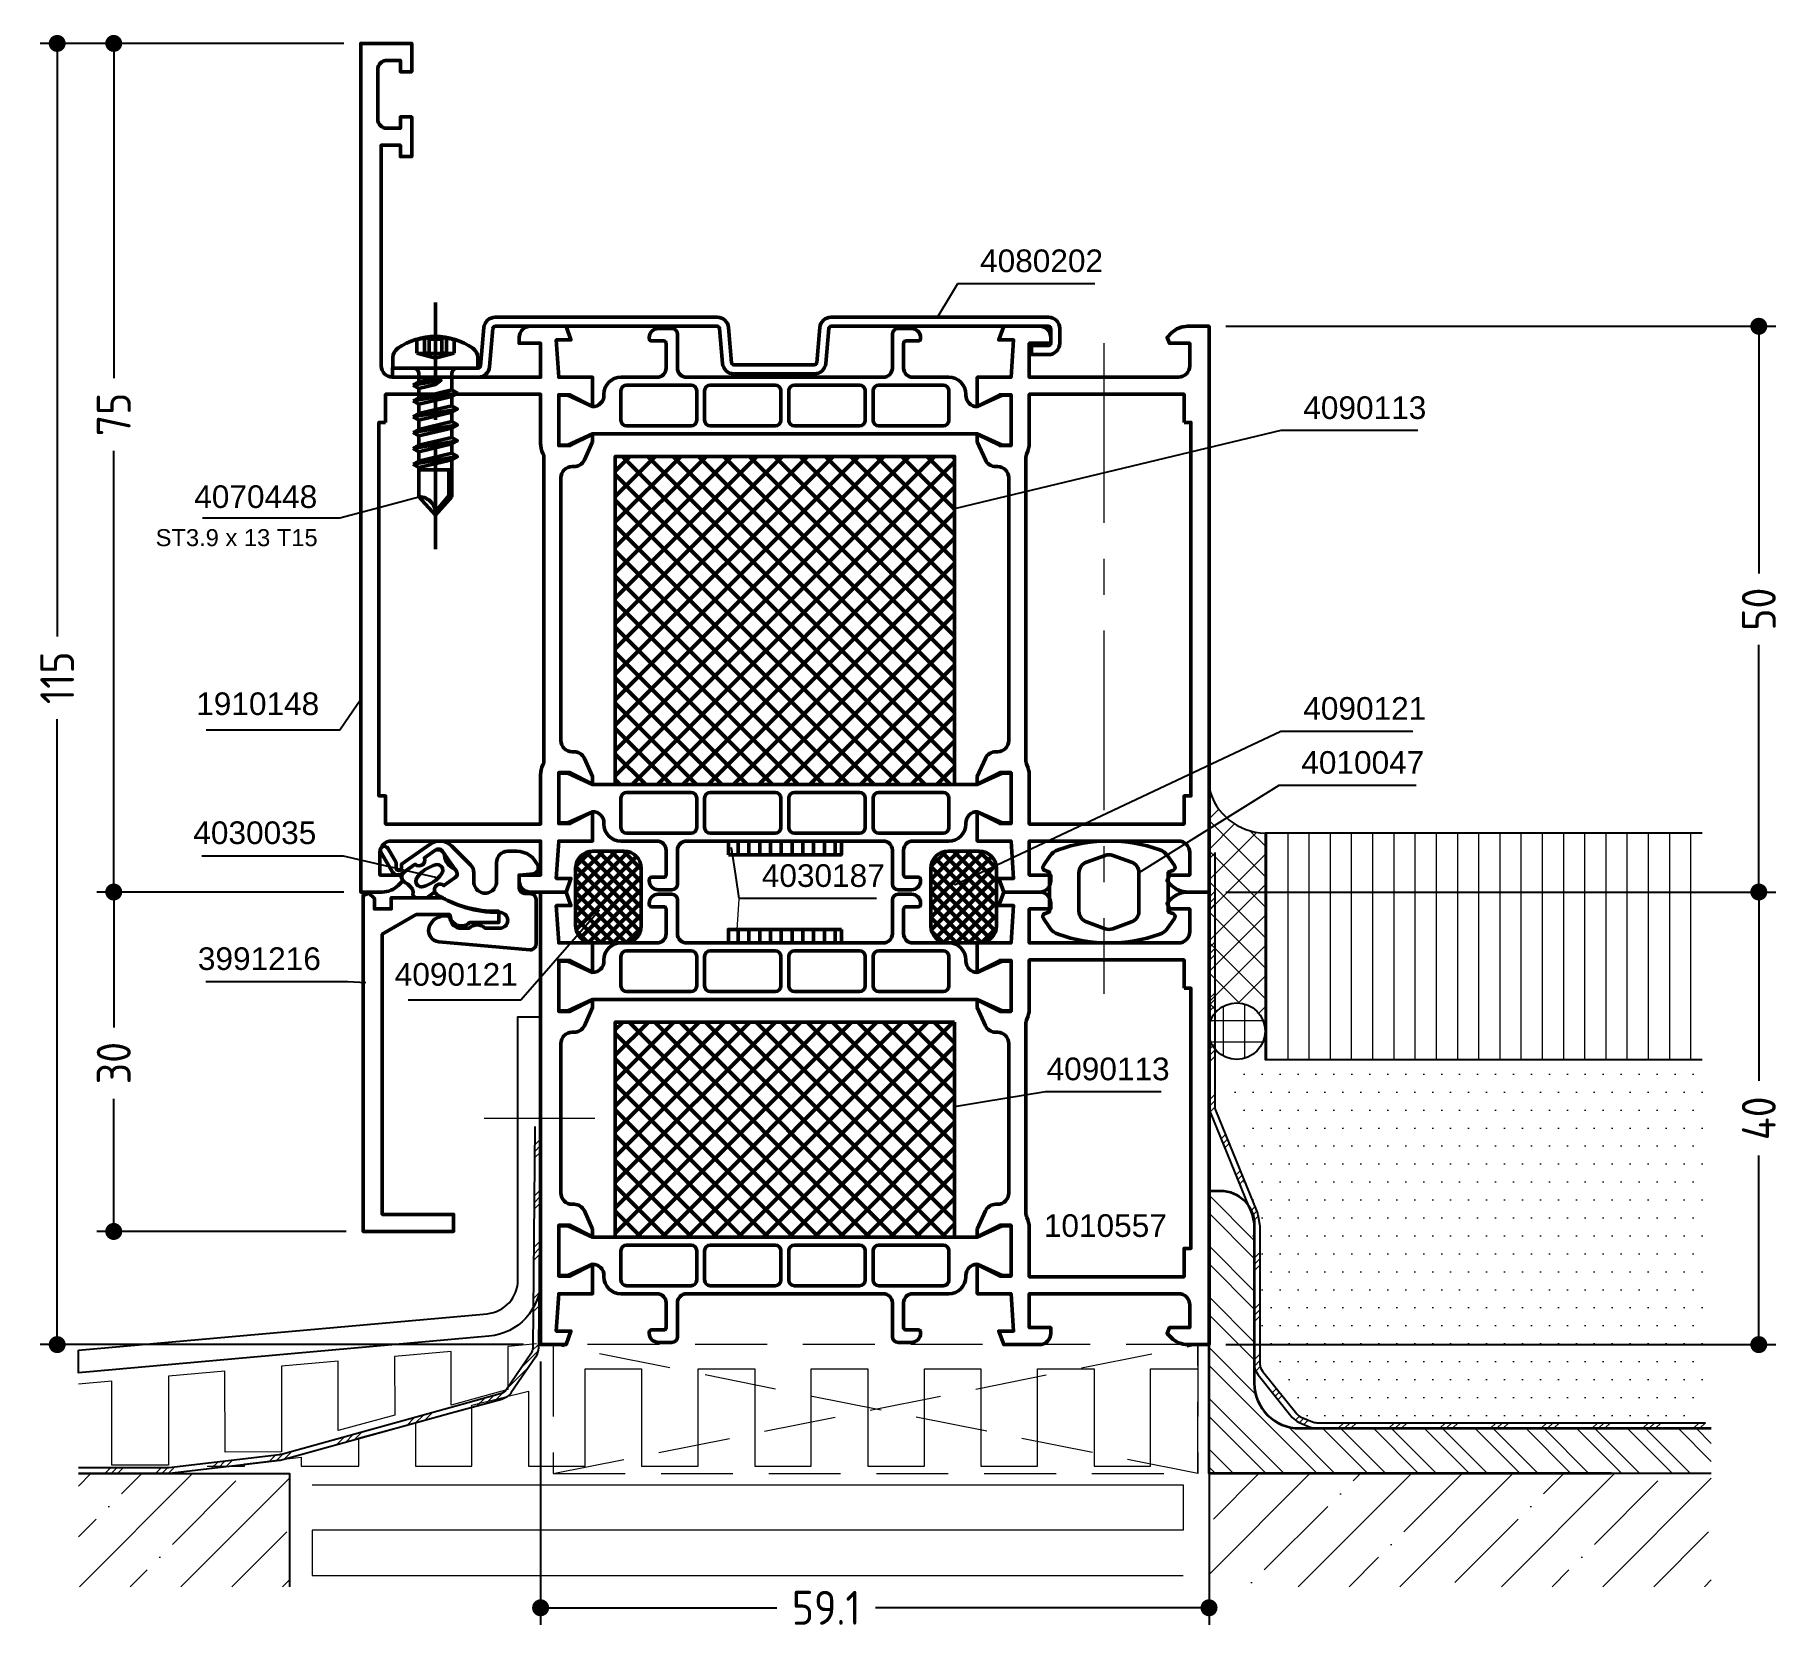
# Model space of a CAD drawing. Header units: millimetres. Extents: x 21 to 175, y 84 to 225.
import ezdxf
from ezdxf.enums import TextEntityAlignment as Align

# ---------------------------------------------------------------- set-up
doc = ezdxf.new("R2010")
doc.units = ezdxf.units.MM
doc.linetypes.add('CENTER', pattern=[50.800000000000004, 31.75, -6.35, 6.35, -6.35])
doc.linetypes.add('HIDDEN', pattern=[9.524999999999999, 6.35, -3.175])
for name, color, linetype, lineweight in [('AM_5', 3, 'Continuous', 25), ('AM_C', 50, 'Continuous', 50), ('AM_S', 80, 'Continuous', 50), ('Cent3', 70, 'CENTER', 18), ('CHide3', 70, 'HIDDEN', 18), ('Cont1', 7, 'Continuous', 35), ('Cont2', 2, 'Continuous', 25), ('Cont3', 70, 'Continuous', 18), ('Cont4', 10, 'Continuous', 13)]:
    doc.layers.add(name, color=color, linetype=linetype, lineweight=lineweight)
doc.styles.add('HBS_DIMTEXTSTYLE', font='isocp.shx')
doc.styles.get("Standard").update_dxf_attribs({"font": 'ISOCP.SHX'})
doc.styles.add('SWISSL', font='swissl.ttf')
doc.dimstyles.new('Konstruktionsschnitt 1-1$0', dxfattribs={"dimtxt": 3, "dimasz": 1.5, "dimexe": 1.5, "dimexo": 1.5, "dimgap": 1.5, "dimtad": 0, "dimdsep": 46, "dimtxsty": 'HBS_DIMTEXTSTYLE', "dimblk": 'PUNKT', "dimcen": 0, "dimclrd": 3, "dimclre": 3, "dimclrt": 2, "dimadec": 1, "dimazin": 2, "dimtfac": 0.7, "dimtofl": 0, "dimtmove": 0, "dimatfit": 3, "dimfxl": 0, "dimtolj": 1, "dimtzin": 0, "dimarcsym": 0})
pattern_1 = [(45, (-220.8489123553048, -4.91490837951163), (-4.490128060534576, 4.490128060534577), []), (45, (-216.3587823553048, -4.91490837951163), (-4.490128060534576, 4.490128060534577), [7.9375, -1.5875, 0, -1.5875])]
pattern_2 = [(45, (0, 0), (-1.122532015133644, 1.122532015133644), []), (135, (0, 0), (-1.122532015133644, -1.122532015133644), [])]

msp = doc.modelspace()

# ---------------------------------------------------------------- texts
at = {"layer": 'AM_5', "color": 2, "insert": (120.7705876436627, 118.783979098063), "char_height": 2, "attachment_point": 9, "style": 'SWISSL'}
msp.add_mtext('1010557', dxfattribs=at)

# ---------------------------------------------------------------- blocks, each defined once
blk = doc.blocks.new('*X4')
for p, q in [((142.5, 86.5), (142.5, 106.5)), ((144.375, 86.5), (144.375, 106.5)), ((146.25, 86.5), (146.25, 106.5)), ((148.125, 86.5), (148.125, 106.5)), ((150, 86.5), (150, 106.5)), ((151.875, 86.5), (151.875, 106.5)), ((153.75, 86.5), (153.75, 106.5)), ((155.625, 86.5), (155.625, 106.5)), ((157.5, 86.5), (157.5, 106.5)), ((159.375, 86.5), (159.375, 106.5)), ((161.25, 86.5), (161.25, 106.5)), ((163.125, 86.5), (163.125, 106.5)), ((165, 86.5), (165, 106.5)), ((166.875, 86.5), (166.875, 106.5)), ((168.75, 86.5), (168.75, 106.5)), ((170.625, 86.5), (170.625, 106.5)), ((172.5, 86.5), (172.5, 106.5)), ((174.375, 86.5), (174.375, 106.5)), ((176.25, 86.5), (176.25, 106.5)), ((178.125, 86.5), (178.125, 106.5)), ((179.9999999999999, 86.5), (179.9999999999999, 106.5))]:
    blk.add_line(p, q)
blk = doc.blocks.new('*U5')
h = blk.add_hatch()
h.set_pattern_fill('PLAST', color=256, scale=0.5, angle=45, style=0)
h.set_pattern_definition([(45, (-5.401087644695281, -128.5637263198252), (-2.245064030267288, 2.245064030267288), []), (45, (-5.681720648478692, -128.2830933160418), (-2.245064030267288, 2.245064030267288), []), (45, (-5.962353652262102, -128.0024603122584), (-2.245064030267288, 2.245064030267288), [])])
h.paths.add_polyline_path([(-7.89857496952744, -25.34264174763675, 6.436647699261326e-06), (-7.898537744096698, -25.34263146090521), (-3.429884540619511, -24.10771920081247, 0.177568942326759), (-2.589930196267347, -23.50667835773604), (-0.4558784092948667, -20.37544330034368, 0.1481260907744487), (-0.1954567544398031, -19.54567545619771), (-1.77635683940025e-15, 0), (-0.4999750018748728, 0.004999750015628024), (-0.6954317563146759, -19.54067570618209, -0.148126090774448), (-0.8690461928847135, -20.09385426894605), (-3.003097979857195, -23.22508932633842, -0.1775689423267595), (-3.563067542758644, -23.62578322172271), (-8.031720746246279, -24.86069548181834, -6.436645783276888e-06), (-8.031745563239955, -24.86070233965037), (-22.92234466948806, -28.97530656934912, -0.03801618341762444), (-23.07135319482236, -29.00452042101531), (-32.8677012034413, -30.16194674351848, -0.0294093651722181), (-32.98503386588719, -30.16885407597765), (-40.86163787239241, -30.16885407597759), (-40.86163787239241, -30.66885407597759), (-32.98503386588713, -30.66885407597765, 0.0294093651722178), (-32.80903487221841, -30.65849307728891), (-23.01268686359958, -29.50106675478575, 0.03801618341762408), (-22.78917407559803, -29.45724597728643)])
at = {"layer": 'Cont2'}
for points in [[(-0.4999750018748728, 0.004999750015628024), (-0.6954317563146759, -19.54067570618209, -0.1481260907744593), (-0.8690461928847384, -20.09385426894609), (-3.003097979857195, -23.22508932633842, -0.1775689423267579), (-3.563067542758638, -23.62578322172271), (-8.031720746246279, -24.86069548181834, -6.436517275821138e-06), (-8.031745562744483, -24.86070233951347), (-22.92234466948806, -28.97530656934912, -0.03801618341761814), (-23.07135319482234, -29.00452042101531), (-32.8677012034413, -30.16194674351848, -0.02940936517219143), (-32.98503386588708, -30.16885407597765), (-40.86163787239241, -30.16885407597759)], [(0, 0), (-0.1954567544398031, -19.54567545619771, -0.1481260907744534), (-0.4558784092948827, -20.3754433003437), (-2.589930196267346, -23.50667835773604, -0.1775689423267579), (-3.429884540619504, -24.10771920081247), (-7.898537744107145, -25.34263146090809, -6.43652952735426e-06), (-7.898574968854454, -25.34264174745078), (-22.78917407559803, -29.45724597728643, -0.03801618341760258), (-23.01268686359945, -29.50106675478574), (-32.80903487221841, -30.65849307728891, -0.02940936517221187), (-32.98503386588709, -30.66885407597765), (-40.86163787239241, -30.66885407597759)]]:
    blk.add_lwpolyline(points, format="xyb", dxfattribs=at)
blk = doc.blocks.new('*U6')
h = blk.add_hatch()
h.set_pattern_fill('PLAST', color=256, scale=0.5, angle=45, style=0)
h.set_pattern_definition([(45, (-185.0010876446952, -152.7948722439128), (-2.245064030267288, 2.245064030267288), []), (45, (-185.2817206484787, -152.5142392401294), (-2.245064030267288, 2.245064030267288), []), (45, (-185.5623536522621, -152.233606236346), (-2.245064030267288, 2.245064030267288), [])])
h.paths.add_polyline_path([(0.07388437316225804, -22.77064102569818, -0.09700608637681388), (0, -22.39340125350159), (0, 0), (-0.5, 0), (-0.5, -22.39340125350162, 0.09700608637681471), (-0.3891734402565987, -22.95926091179655), (3.260397241431662, -31.91887940557162, -0.04838947198604319), (3.315636705481268, -32.10391567730719), (3.481355090914946, -32.95004272915057, -0.04838947066854372), (3.500000000027569, -33.14224622961147), (3.500000000027569, -45.21917253543637, 0.1710451778906384), (3.831402453431252, -46.15958721741929), (6.864437890690311, -49.928560457232, 0.1257755187291295), (7.459010288739023, -50.37396507401601), (8.453314343605797, -50.78581929866439, 0.09849140335716468), (9.027339492153487, -50.89999999989747), (43.41014726240854, -50.89999999989742), (43.41014726240854, -50.39999999989742), (9.027339492153459, -50.39999999989747, -0.09849140335716512), (8.644656059788332, -50.32387953240875), (7.65035200492153, -49.91202530776036, -0.1257755187291294), (7.253970406222408, -49.61508889657102), (4.220934968963348, -45.84611565675834, -0.1710451778906379), (4.000000000027569, -45.21917253543637), (4.000000000027569, -33.14224622961133, 0.04838947066854359), (3.972032636358648, -32.85394097892011), (3.806314250925027, -32.00781392707697, 0.04838947198604264), (3.723455054850518, -31.73025951947331)])
at = {"layer": 'Cont2'}
for points in [[(-0.5, 0), (-0.5, -22.39340125350162, 0.09700608637681246), (-0.3891734402565987, -22.95926091179655), (3.260397241431662, -31.91887940557162, -0.04838947198607767), (3.315636705481296, -32.10391567730733), (3.481355090914946, -32.95004272915057, -0.04838947066853883), (3.500000000027569, -33.14224622961146), (3.500000000027569, -45.21917253543637, 0.1710451778906408), (3.831402453431252, -46.1595872174193), (6.864437890690311, -49.928560457232, 0.125775518729126), (7.459010288738995, -50.373965074016), (8.453314343605797, -50.78581929866439, 0.09849140335714988), (9.027339492153402, -50.89999999989747), (43.41014726240854, -50.89999999989742)], [(0, 0), (0, -22.39340125350162, 0.09700608637681873), (0.07388437316228647, -22.77064102569824), (3.723455054850518, -31.73025951947331, -0.04838947198602649), (3.806314250924999, -32.00781392707687), (3.972032636358648, -32.85394097892011, -0.04838947066856553), (4.000000000027569, -33.14224622961146), (4.000000000027569, -45.21917253543637, 0.171045177890633), (4.220934968963348, -45.84611565675833), (7.253970406222408, -49.61508889657102, 0.125775518729126), (7.65035200492153, -49.91202530776036), (8.644656059788332, -50.32387953240875, 0.09849140335714988), (9.027339492153402, -50.39999999989747), (43.41014726240854, -50.39999999989742)]]:
    blk.add_lwpolyline(points, format="xyb", dxfattribs=at)
blk = doc.blocks.new('WS4070448')
at = {"linetype": 'CENTER', "ltscale": 0.3}
blk.add_line((-2.131628207280301e-14, -16.00000000000009), (2.131628207280301e-14, 5.799999999999983), dxfattribs=at)
at = {"linetype": 'HIDDEN'}
for p, q in [((-0.9716666225000523, 1.333334000000065), (-0.9716666225000523, 2.718029728387165)), ((-0.559467827442873, 1.333334000000065), (-0.559467827442873, 2.606530783730278)), ((0.5594678274428446, 1.333334000000065), (0.5594678274428446, 2.606530783730278)), ((0.9716666224999102, 1.333334000000065), (0.9716666224999102, 2.718029728387165))]:
    blk.add_line(p, q, dxfattribs=at)
for p, q in [((-1.45000000000006, -9.000000000000085), (-1.45000000000006, -11.36375571920436)), ((-1.45000000000006, -9.000000000000085), (1.450000000000031, -9.000000000000085)), ((1.450000000000031, -11.36375571920436), (1.450000000000031, -9.000000000000085)), ((-1.45000000000006, -11.36375571920436), (-1.4210854715202e-14, -13.00000000000009)), ((-1.4210854715202e-14, -13.00000000000009), (1.450000000000031, -11.36375571920436))]:
    blk.add_line(p, q)
blk.add_lwpolyline([(3.322916666666629, 1.753759020647635, 0.3148562194916155), (-3.322916666666629, 1.753759020647635, 0.244911807885714), (-3.75, 0.9341453963980939), (-3.75, 0), (3.75, 0), (3.75, 0.9341453963980939, 0.244911807885716), (3.322916666666629, 1.753759020647635, 0.1382912330068625)], format="xyb")
for points in [[(-1.649999250000064, 2.560350930921459), (-1.649999250000064, 1.333334000000036)], [(1.649999249999951, 2.560350930921459), (1.649999249999951, 1.333334000000036)], [(-1.649999250000064, 1.333334000000036), (0, 0.8912180334505138)], [(1.649999249999951, 1.333334000000036), (0, 0.8912180334505138)]]:
    blk.add_lwpolyline(points, dxfattribs=at)
for points in [[(-1.950000000000045, -1.499999999999886), (-1.450000000000045, -1.788675134594655), (0, -1.44483752221322), (0.5, -1.067998897264147), (0, -0.8674872530235689), (-1.450000000000045, -1.211324865405004)], [(-1.950000000000045, -2.899999999999864), (-1.450000000000045, -3.188675134594632), (1.450000000000045, -2.500999909831648), (1.950000000000045, -2.212324775236766), (1.450000000000045, -1.923649640641997), (-1.450000000000045, -2.611324865404981)], [(-1.950000000000045, -4.299999999999841), (-1.450000000000045, -4.58867513459461), (1.450000000000045, -3.900999909831626), (1.950000000000045, -3.612324775236857), (1.450000000000045, -3.323649640641975), (-1.450000000000045, -4.011324865405072)], [(-1.950000000000045, -5.699999999999932), (-1.450000000000045, -5.9886751345947), (1.450000000000045, -5.300999909831717), (1.950000000000045, -5.012324775236834), (1.450000000000045, -4.723649640642066), (-1.450000000000045, -5.411324865405049)], [(-1.950000000000045, -7.099999999999909), (-1.450000000000045, -7.388675134594678), (1.450000000000045, -6.700999909831694), (1.950000000000045, -6.412324775236925), (1.450000000000045, -6.123649640642043), (-1.450000000000045, -6.81132486540514)], [(-1.950000000000045, -8.5), (-1.450000000000045, -8.788675134594769), (1.450000000000045, -8.100999909831785), (1.950000000000045, -7.812324775236902), (1.450000000000045, -7.523649640642134), (-1.450000000000045, -8.211324865405118)]]:
    blk.add_lwpolyline(points, close=True)
for points in [[(-1.950000000000045, -1.499999999999886), (0.5, -1.067998897264147)], [(-1.450000000000045, -0.5), (-1.450000000000045, -1.211324865405004)], [(1.450000000000045, -0.5), (1.450000000000045, -1.923649640641997)], [(-1.950000000000045, -2.899999999999864), (1.950000000000045, -2.212324775236766)], [(-1.450000000000045, -1.788675134594655), (-1.450000000000045, -2.211324865405231)], [(-1.450000000000045, -1.788675134594541), (-1.450000000000045, -2.611324865404981)], [(-1.450000000000045, -1.788675134594655), (-1.450000000000045, -2.611324865404981)], [(1.450000000000045, -2.500999909831648), (1.450000000000045, -3.323649640641975)], [(-1.950000000000045, -4.299999999999841), (1.950000000000045, -3.612324775236857)], [(-1.450000000000045, -3.188675134594632), (-1.450000000000045, -4.011324865404958)], [(-1.450000000000045, -4.58867513459461), (-1.450000000000045, -5.411324865405049)], [(1.450000000000045, -3.900999909831626), (1.450000000000045, -4.723649640642066)], [(-1.950000000000045, -5.699999999999932), (1.950000000000045, -5.012324775236834)], [(-1.450000000000045, -5.9886751345947), (-1.450000000000045, -6.811324865405027)], [(1.450000000000045, -5.300999909831717), (1.450000000000045, -6.123649640642043)], [(-1.950000000000045, -7.099999999999909), (1.950000000000045, -6.412324775236925)], [(-1.450000000000045, -7.388675134594678), (-1.450000000000045, -8.211324865405118)], [(1.450000000000045, -6.700999909831694), (1.450000000000045, -7.523649640642134)], [(-1.950000000000045, -8.5), (1.950000000000045, -7.812324775236902)], [(-1.450000000000045, -8.788675134594769), (-1.450000000000045, -9)], [(1.200000000000045, -9), (1.200000000000045, -11.24717880466551), (0.03343096820276514, -12.6455962645781)], [(1.450000000000045, -8.100999909831785), (1.450000000000045, -9)], [(-1.450000000000045, -10.18867513459475), (-1.450000000000045, -11.01132486540519)], [(1.450000000000045, -9.500999909831762), (1.450000000000045, -10.3236496406422)]]:
    blk.add_lwpolyline(points)
for centre, radius, start, end in [((-1.589423204548893, 3.837682909053569), 1.278767547148902, 267.2848457777188, 298.8872446147255), ((0, 5.492494377275193), 2.939692180009696, 250.6988425741183, 289.3011574258814), ((1.589423204548893, 3.837682909053569), 1.278767547148902, 241.1127553852742, 272.7151542222811), ((-1.310832936250108, 2.490512553338817), 1.205859026872558, 253.6642630842155, 286.3357369157983), ((1.13686837721616e-13, 11.41484705033724), 10.12822992478941, 264.4947782301543, 275.5052217698424), ((1.310832936250108, 2.490512553339386), 1.205859026873062, 253.6642630842089, 286.3357369157813)]:
    blk.add_arc(centre, radius, start, end, dxfattribs=at)
for centre, radius, start, end in [((-1.950000000000045, -0.5), 0.5, 0, 90), ((1.950000000000045, -0.5), 0.5, 90, 180), ((-1.458486273947074, -12.8318756073138), 1.46814441479989, 353.4243546898833, 89.66881296982747)]:
    blk.add_arc(centre, radius, start, end)
blk = doc.blocks.new('PUNKT')
at = {"color": 0, "linetype": 'Continuous'}
blk.add_line((-0.5, 0), (-1, 0), dxfattribs=at)
at = {"color": 0, "linetype": 'Continuous', "const_width": 0.5}
blk.add_lwpolyline([(-0.25, 0, 1), (0.25, 0, 1)], format="xyb", close=True, dxfattribs=at)
blk = doc.blocks.new('*D9')
at = {"layer": 'AM_5', "color": 3, "lineweight": -2, "transparency": 16777216}
for p, q in [((48.00108764469528, 224.2948722439128), (21.15944273874139, 224.2948722439128)), ((22.65944273874139, 222.7948722439128), (22.65944273874138, 171.8894959802159)), ((22.65944273874136, 110.7948722439128), (22.65944273874137, 164.565231911504)), ((63.90108764469527, 109.2948722439128), (21.15944273874136, 109.2948722439128))]:
    blk.add_line(p, q, dxfattribs=at)
at = {"layer": 'AM_5', "color": 3, "lineweight": -2, "transparency": 16777216, "xscale": 1.5, "yscale": 1.5, "zscale": 1.5}
for p, rotation in [((22.65944273874139, 224.2948722439128), 90), ((22.65944273874136, 109.2948722439128), 270)]:
    blk.add_blockref('PUNKT', p, dxfattribs=dict(at, rotation=rotation))
at = {"layer": 'AM_5', "color": 2, "transparency": 16777216, "insert": (22.65944273874135, 168.2273639458599), "char_height": 3, "attachment_point": 5, "rotation": 90, "style": 'HBS_DIMTEXTSTYLE'}
blk.add_mtext('\\A1;115', dxfattribs=at)
blk = doc.blocks.new('*D10')
at = {"layer": 'AM_5', "color": 3, "lineweight": -2, "transparency": 16777216}
for p, q in [((126.0010876446952, 149.2948722439128), (174.6103261059491, 149.2948722439128)), ((173.1103261059491, 147.7948722439128), (173.1103261059491, 132.596053346275)), ((173.1103261059491, 110.7948722439128), (173.1103261059491, 125.9936911415506)), ((126.0010876447228, 109.2948722439128), (174.6103261059491, 109.2948722439128))]:
    blk.add_line(p, q, dxfattribs=at)
at = {"layer": 'AM_5', "color": 3, "lineweight": -2, "transparency": 16777216, "xscale": 1.5, "yscale": 1.5, "zscale": 1.5}
for p, rotation in [((173.1103261059491, 149.2948722439128), 90), ((173.1103261059491, 109.2948722439128), 270)]:
    blk.add_blockref('PUNKT', p, dxfattribs=dict(at, rotation=rotation))
at = {"layer": 'AM_5', "color": 2, "transparency": 16777216, "insert": (173.1103261059491, 129.2948722439128), "char_height": 3, "attachment_point": 5, "rotation": 90, "style": 'HBS_DIMTEXTSTYLE'}
blk.add_mtext('\\A1;40', dxfattribs=at)
blk = doc.blocks.new('*D11')
at = {"layer": 'AM_5', "color": 3, "lineweight": -2, "transparency": 16777216}
for p, q in [((126.0010876446952, 199.2948722439128), (174.6103261059491, 199.2948722439128)), ((173.1103261059491, 197.7948722439128), (173.1103261059491, 177.446053346275)), ((173.1103261059491, 150.7948722439128), (173.1103261059491, 171.1436911415506)), ((126.0010876446952, 149.2948722439128), (174.6103261059491, 149.2948722439128))]:
    blk.add_line(p, q, dxfattribs=at)
at = {"layer": 'AM_5', "color": 3, "lineweight": -2, "transparency": 16777216, "xscale": 1.5, "yscale": 1.5, "zscale": 1.5}
for p, rotation in [((173.1103261059491, 199.2948722439128), 90), ((173.1103261059491, 149.2948722439128), 270)]:
    blk.add_blockref('PUNKT', p, dxfattribs=dict(at, rotation=rotation))
at = {"layer": 'AM_5', "color": 2, "transparency": 16777216, "insert": (173.1103261059491, 174.2948722439128), "char_height": 3, "attachment_point": 5, "rotation": 90, "style": 'HBS_DIMTEXTSTYLE'}
blk.add_mtext('\\A1;50', dxfattribs=at)
blk = doc.blocks.new('*D12')
at = {"layer": 'AM_5', "color": 3, "lineweight": -2, "transparency": 16777216}
for p, q in [((65.40108764469528, 107.7948722439128), (65.40108764469528, 84.53379331777117)), ((124.5010876446952, 96.3948722436425), (124.5010876446952, 84.53379331777117)), ((66.90108764469528, 86.03379331777117), (86.30122889446406, 86.03379331777117)), ((123.0010876446952, 86.03379331777117), (95.01171188594688, 86.03379331777117))]:
    blk.add_line(p, q, dxfattribs=at)
at = {"layer": 'AM_5', "color": 3, "lineweight": -2, "transparency": 16777216, "xscale": 1.5, "yscale": 1.5, "zscale": 1.5, "rotation": 180}
blk.add_blockref('PUNKT', (65.40108764469528, 86.03379331777117), dxfattribs=at)
at = {"layer": 'AM_5', "color": 3, "lineweight": -2, "transparency": 16777216, "xscale": 1.5, "yscale": 1.5, "zscale": 1.5}
blk.add_blockref('PUNKT', (124.5010876446952, 86.03379331777117), dxfattribs=at)
at = {"layer": 'AM_5', "color": 2, "transparency": 16777216, "insert": (90.65647039020547, 86.03379331777117), "char_height": 3, "attachment_point": 5, "style": 'HBS_DIMTEXTSTYLE'}
blk.add_mtext('\\A1;59.1', dxfattribs=at)
blk = doc.blocks.new('*D13')
at = {"layer": 'AM_5', "color": 3, "lineweight": -2, "transparency": 16777216}
for p, q in [((48.00108764469528, 224.2948722439128), (26.15944273874139, 224.2948722439128)), ((27.65944273874139, 222.7948722439128), (27.65944273874138, 194.7145006288347)), ((27.65944273874137, 150.7948722439128), (27.65944273874138, 188.2902365601228)), ((48.00108764469528, 149.2948722439128), (26.15944273874137, 149.2948722439128))]:
    blk.add_line(p, q, dxfattribs=at)
at = {"layer": 'AM_5', "color": 3, "lineweight": -2, "transparency": 16777216, "xscale": 1.5, "yscale": 1.5, "zscale": 1.5}
for p, rotation in [((27.65944273874139, 224.2948722439128), 90), ((27.65944273874137, 149.2948722439128), 270)]:
    blk.add_blockref('PUNKT', p, dxfattribs=dict(at, rotation=rotation))
at = {"layer": 'AM_5', "color": 2, "transparency": 16777216, "insert": (27.65944273874135, 191.5023685944788), "char_height": 3, "attachment_point": 5, "rotation": 90, "style": 'HBS_DIMTEXTSTYLE'}
blk.add_mtext('\\A1;75', dxfattribs=at)
blk = doc.blocks.new('*D14')
at = {"layer": 'AM_5', "color": 3, "lineweight": -2, "transparency": 16777216}
for p, q in [((48.00108764469528, 149.2948722439128), (26.1594427387414, 149.2948722439128)), ((27.6594427387414, 147.7948722439128), (27.6594427387414, 137.3236236396629)), ((27.65944273874139, 120.7948722439128), (27.65944273874139, 131.0212614349385)), ((48.20108764469527, 119.2948722439128), (26.15944273874139, 119.2948722439128))]:
    blk.add_line(p, q, dxfattribs=at)
at = {"layer": 'AM_5', "color": 3, "lineweight": -2, "transparency": 16777216, "xscale": 1.5, "yscale": 1.5, "zscale": 1.5}
for p, rotation in [((27.6594427387414, 149.2948722439128), 90), ((27.65944273874139, 119.2948722439128), 270)]:
    blk.add_blockref('PUNKT', p, dxfattribs=dict(at, rotation=rotation))
at = {"layer": 'AM_5', "color": 2, "transparency": 16777216, "insert": (27.65944273874137, 134.1724425373007), "char_height": 3, "attachment_point": 5, "rotation": 90, "style": 'HBS_DIMTEXTSTYLE'}
blk.add_mtext('\\A1;30', dxfattribs=at)
blk = doc.blocks.new('*S25')
at = {"layer": 'AM_5', "color": 3}
for p, q in [((102.2561481021256, 203.0570314778159), (101.7237693794751, 202.160754220811)), ((114.3919254273123, 203.0570314778159), (102.2561481021256, 203.0570314778159))]:
    blk.add_line(p, q, dxfattribs=at)
at = {"layer": 'AM_5', "color": 3, "linetype": 'Continuous'}
blk.add_line((101.7237693794751, 202.160754220811), (100.4470428960974, 200.0113427928518), dxfattribs=at)
at = {"layer": 'AM_5', "color": 2, "insert": (104.2561481021256, 204.0570314778159), "char_height": 2, "attachment_point": 7, "style": 'SWISSL'}
blk.add_mtext('4080202', dxfattribs=at)
blk = doc.blocks.new('*S26')
at = {"layer": 'AM_5', "color": 3, "linetype": 'Continuous'}
blk.add_line((82.65128909702614, 150.7676492128801), (82.28130253150238, 153.2401196255103), dxfattribs=at)
at = {"layer": 'AM_5', "color": 3}
for p, q in [((82.95808964867166, 148.7174253474584), (82.65128909702614, 150.7676492128801)), ((95.10880247962889, 148.7174253474584), (82.95808964867166, 148.7174253474584))]:
    blk.add_line(p, q, dxfattribs=at)
at = {"layer": 'AM_5', "color": 2, "insert": (84.95808964867166, 149.7174253474584), "char_height": 2, "attachment_point": 7, "style": 'SWISSL'}
blk.add_mtext('4030187', dxfattribs=at)
blk = doc.blocks.new('*S27')
at = {"layer": 'AM_5', "color": 3, "linetype": 'Continuous'}
blk.add_line((52.23046751322668, 183.5870441016677), (54.64607731474939, 184.2311165252254), dxfattribs=at)
at = {"layer": 'AM_5', "color": 3}
for p, q in [((35.50757396832005, 182.363854024573), (47.6428624065924, 182.363854024573)), ((47.6428624065924, 182.363854024573), (52.23046751322668, 183.5870441016677))]:
    blk.add_line(p, q, dxfattribs=at)
at = {"layer": 'AM_5', "color": 2, "insert": (45.6528557062698, 183.2082146520411), "char_height": 2, "attachment_point": 9, "style": 'SWISSL'}
blk.add_mtext('4070448', dxfattribs=at)
blk = doc.blocks.new('ZAHL rechts')
at = {"layer": 'AM_5', "color": 2, "style": 'SWISSL'}
blk.add_attdef('XXX', text='', height=1.5, dxfattribs=at).set_placement((-1.954028421162932, -2.499647748309662), align=Align.RIGHT)
blk = doc.blocks.new('*S28')
at = {"layer": 'AM_5', "color": 3, "linetype": 'Continuous'}
blk.add_line((48.08763885354344, 164.2838772042271), (49.50108764469528, 166.3459544372112), dxfattribs=at)
at = {"layer": 'AM_5', "color": 3}
for p, q in [((47.6428624065924, 163.6349938553808), (48.08763885354344, 164.2838772042271)), ((35.8367161014978, 163.6349938553808), (47.6428624065924, 163.6349938553808))]:
    blk.add_line(p, q, dxfattribs=at)
at = {"layer": 'AM_5', "color": 2, "insert": (45.82721168873474, 164.9067227690435), "char_height": 2, "attachment_point": 9, "style": 'SWISSL'}
blk.add_mtext('1910148', dxfattribs=at)
blk = doc.blocks.new('*S29')
at = {"layer": 'AM_5', "color": 3}
for p, q in [((35.81371611332119, 141.3762328812252), (48.35536101927511, 141.3762328812252)), ((48.35536101927511, 141.3762328812252), (49.94765403197249, 141.3035095137473))]:
    blk.add_line(p, q, dxfattribs=at)
at = {"layer": 'AM_5', "color": 2, "insert": (45.97529113029336, 142.3762328812252), "char_height": 2, "attachment_point": 9, "style": 'SWISSL'}
blk.add_mtext('3991216', dxfattribs=at)
blk = doc.blocks.new('*S30')
at = {"layer": 'AM_5', "color": 3}
for p, q in [((35.43920370627165, 152.5063267397273), (47.94961982743263, 152.5063267397273)), ((47.94961982743263, 152.5063267397273), (53.66966847358308, 151.175443942859))]:
    blk.add_line(p, q, dxfattribs=at)
at = {"layer": 'AM_5', "color": 3, "linetype": 'Continuous'}
blk.add_line((53.66966847358308, 151.175443942859), (56.10462852090293, 150.6089021809772), dxfattribs=at)
at = {"layer": 'AM_5', "color": 2, "insert": (45.56954993845088, 153.5063267397273), "char_height": 2, "attachment_point": 9, "style": 'SWISSL'}
blk.add_mtext('4030035', dxfattribs=at)
blk = doc.blocks.new('*S31')
at = {"layer": 'AM_5', "color": 3}
for p, q in [((130.8348752095081, 163.4939706959945), (104.2624440062256, 150.9682547480635)), ((142.5348073208455, 163.4939706959945), (130.8348752095081, 163.4939706959945))]:
    blk.add_line(p, q, dxfattribs=at)
at = {"layer": 'AM_5', "color": 3, "linetype": 'Continuous'}
blk.add_line((104.2624440062256, 150.9682547480635), (102.0010876446953, 149.9022963032044), dxfattribs=at)
at = {"layer": 'AM_5', "color": 2, "insert": (132.8348752095081, 164.4939706959945), "char_height": 2, "attachment_point": 7, "style": 'SWISSL'}
blk.add_mtext('4090121', dxfattribs=at)
blk = doc.blocks.new('*S32')
at = {"layer": 'AM_5', "color": 3}
for p, q in [((130.6588385191749, 158.7184684310669), (120.4210407842391, 152.3193868976063)), ((142.8095513501322, 158.7184684310669), (130.6588385191749, 158.7184684310669))]:
    blk.add_line(p, q, dxfattribs=at)
at = {"layer": 'AM_5', "color": 3, "linetype": 'Continuous'}
blk.add_line((120.4210407842391, 152.3193868976063), (118.3010876446842, 150.9943213573061), dxfattribs=at)
at = {"layer": 'AM_5', "color": 2, "insert": (132.6588385191749, 159.7184684310669), "char_height": 2, "attachment_point": 7, "style": 'SWISSL'}
blk.add_mtext('4010047', dxfattribs=at)
blk = doc.blocks.new('*S33')
at = {"layer": 'AM_5', "color": 3}
for p, q in [((110.0538333827065, 131.6305838960425), (104.468512510766, 130.7200147104187)), ((120.270746157457, 131.6305838960425), (110.0538333827065, 131.6305838960425))]:
    blk.add_line(p, q, dxfattribs=at)
at = {"layer": 'AM_5', "color": 3, "linetype": 'Continuous'}
blk.add_line((104.468512510766, 130.7200147104187), (102.0010876446953, 130.3177529420441), dxfattribs=at)
at = {"layer": 'AM_5', "color": 2, "insert": (110.1403999252778, 132.6305838960425), "char_height": 2, "attachment_point": 7, "style": 'SWISSL'}
blk.add_mtext('4090113', dxfattribs=at)
blk = doc.blocks.new('*S34')
at = {"layer": 'AM_5', "color": 3, "linetype": 'Continuous'}
blk.add_line((68.96336733123027, 145.8312097796174), (70.60988002975438, 147.7124317052814), dxfattribs=at)
at = {"layer": 'AM_5', "color": 3}
for p, q in [((63.66753152866914, 139.7804563080988), (68.96336733123027, 145.8312097796174)), ((53.67930447735355, 139.7804563080988), (63.66753152866914, 139.7804563080988))]:
    blk.add_line(p, q, dxfattribs=at)
at = {"layer": 'AM_5', "color": 2, "insert": (63.37923658869096, 140.9860482089917), "char_height": 2, "attachment_point": 9, "style": 'SWISSL'}
blk.add_mtext('4090121', dxfattribs=at)
blk = doc.blocks.new('*S35')
at = {"layer": 'AM_5', "color": 3}
for p, q in [((130.8348752095081, 190.0729719448643), (104.4323177074278, 183.7488987719066)), ((142.9652214416873, 190.0729719448643), (130.8348752095081, 190.0729719448643))]:
    blk.add_line(p, q, dxfattribs=at)
at = {"layer": 'AM_5', "color": 3, "linetype": 'Continuous'}
blk.add_line((104.4323177074278, 183.7488987719066), (102.0010876446953, 183.1665583370527), dxfattribs=at)
at = {"layer": 'AM_5', "color": 2, "insert": (132.8348752095081, 191.0729719448643), "char_height": 2, "attachment_point": 7, "style": 'SWISSL'}
blk.add_mtext('4090113', dxfattribs=at)
blk = doc.blocks.new('WI4030187')
h = blk.add_hatch()
h.set_pattern_fill('LINE', color=256, scale=0.3, angle=90)
h.set_pattern_definition([(90, (0, 0), (-0.9524999999999999, 5.832380380939269e-17), [])])
h.paths.add_polyline_path([(5.000000000000004, 1.110223024625157e-16), (5, 1.2), (-5, 1.2), (-4.999999999999998, 0)])
blk.add_lwpolyline([(5, 1.2), (5.000000000000002, 0), (-4.999999999999998, 0), (-5, 1.2), (5, 1.2)], close=True)
blk = doc.blocks.new('WI4030035')
for points in [[(6.912844257252338, -4.394375471112689, -0.5139623696979816), (6.085081425215151, -2.994542319062873, -0.2971352728131728), (7.457459287392417, -2.100000000000001), (7.599999999999937, -2.100000000000001, -0.369663813329322), (7.896428444123025, -2.353846153846156, 0.3696638133293279), (8.884523257866498, -3.199999999999996), (9.571714314291405, -3.199999999999996, -0.4200840252084038), (10.99999999999998, -3.199999999999982), (12.29999999999999, -3.199999999999996, 0.9998319518644877), (12.3002352877288, -1.800000039543065), (12.12934757663047, -1.800000039543065, -0.1433758306597387), (6.736215529552666, -0.2210526294977271, -1.099023215112901), (7.349674478305495, 0.563042623682918), (8.359594367663782, 1.270780608298715, 0.4140998589492778), (8.457697422273789, 1.827782905364082), (7.196170143118557, 3.629430574540429, 0.4142135623775013), (6.6390787508576, 3.727660817712142), (5.620768174213445, 3.014632075684396, -0.8164965812696077), (4.818166362115598, 2.452644236654692), (3.632397930817604, 1.622360242462094, -0.4401814866602699), (2.768465051750802, 1.814149188926137), (1.785310251197537, 3.519278362770869, -0.9999999999999706), (2.391728437987695, 3.868931022892447), (3.125307196339868, 2.596652698588713), (3.125307196339868, 2.137346401831472, 1.000000000410207), (3.600000000002801, 2.137346401831472), (3.600000000002836, 2.454217179216897), (6.134264186414754, 4.228728066419364, -0.3639702342708468), (8.055289012741298, 4.060660171779823), (9.707106781186539, 2.408842403334603, -0.1989123675928838), (9.999999999999993, 1.701735622148021), (9.999999999999957, 0.9000000000000057, 1.000000000410207), (11.99999999999997, 0.9000000000000057), (11.99999999999999, 2.599999999999994, -0.4142135626133908), (12.99999999999999, 3.599999999999994), (13.78824360251612, 3.599999999999994, -0.3164943382338736), (15.67058546582793, 2.275861753337054, -0.4917947128300505), (15.2435778713738, 1.608798965956915), (13.99999999999999, 1.5), (13.99999999999999, 0.3744822833573593, 0.3989595459737116), (14.47383202187849, -0.124832484019926), (15.02616797812148, -0.1537791849048418, -0.3989595459737154), (15.5, -0.6530939522821271), (15.49999999999999, -4.600000000000001, -0.440010531136637), (14.95642212862618, -5.098097349045872), (6.912844257252338, -4.394375471112689)], [(8.196440232313387, 2.08119736962572, -0.5626267283006946), (8.359594367663783, 1.270780608298701), (7.349674478305468, 0.563042623682882, 0.8157948930456566), (6.546955880931813, 0.00151605961371315), (5.831308205557002, -0.5000000000279745), (4.9101185149191, -0.5000000000470455, -0.5214468207641677), (4.628495798394988, -0.09661409413593747, 0.2041112977901597), (4.616542440798833, 0.1382192798326041, 0.1614792016717727), (3.956681618646224, 0.8136435866751053, -0.5424332092361432), (3.836871528302419, 1.765534196790405), (4.818166362115614, 2.452644236654741, 0.8164965816114546), (5.620768174213447, 3.014632075684396), (6.543650700102996, 3.660841377214943, -0.5424332091856782), (7.397157817980167, 3.222690956479816, 0.2463454695318311), (8.196440232313387, 2.08119736962572)], [(5.237182257971421, 1.609818329015035, 0.05852415825914666), (4.970644392811119, 1.256573669215236, 0.739130434782609), (5.518977856413239, 0.4734723261418519, 0.1725745124494025), (7.151874339808893, 1.616838752931605, 0.7391304350997632), (6.603540876206859, 2.399940096004961, 0.1154577471995676), (5.237182257971421, 1.609818329015035)]]:
    blk.add_lwpolyline(points, format="xyb", close=True)
at = {"width": 0.8}
blk.add_text('STILPRF1', height=0.01, dxfattribs=at).set_placement((0, 0))
blk = doc.blocks.new('WI4080202')
blk.add_lwpolyline([(-48.31596340037879, -0.1825710845161694), (-48.61382596194296, -3.587155742230798, -0.3888787318529878), (-49.61002066003471, -4.499999999483137), (-57.19999999985691, -4.499999999483137), (-57.19999999985691, -3.699999999482955), (-49.6100206600347, -3.699999999483137, 0.388878731852982), (-49.41078172041635, -3.517431148032671), (-49.11291915885215, -0.1128464903182987, -0.3888787318529851), (-48.11672446076041, 0.7999977669340274), (-28.48325693036753, 0.7999977669340268, -0.3888787318529744), (-27.48706223227579, -0.1128464903182645), (-27.21544610936719, -3.217432981435559, 0.3888787318529892), (-27.01620716974884, -3.400001832886031), (-19.88378352567152, -3.400001832886031, 0.3888787318529688), (-19.68454458605318, -3.217432981435571), (-19.41292846314469, -0.1128464903181837, -0.3888787318529531), (-18.41673376505295, 0.7999977669340268), (0.8000000001437686, 0.7999977669340269, -0.4142135623730951), (1.800000000143768, -0.2000022330659731), (1.800000000143768, -1.500002233066155, -0.4142135623730951), (0.8000000001437684, -2.500002233066155), (-0.6999999998562316, -2.500002233066155), (-0.6999999998562316, -1.700002233065973), (0.8000000001437684, -1.70000223306603, 0.4142135623730829), (1.000000000143643, -1.500002233066164), (1.000000000143643, -0.2000022330659732, 0.4142135623730921), (0.8000000001437703, -2.233066098228376e-06), (-18.41673376505295, -2.233065973245019e-06, 0.3888787318529934), (-18.6159727046713, -0.1825710845164408), (-18.88758882757979, -3.287157575633712, -0.3888787318529837), (-19.88378352567154, -4.200001832886031), (-27.01620716974884, -4.200001832886031, -0.3888787318529745), (-28.01240186784058, -3.287157575633739), (-28.28401799074918, -0.1825710845164305, 0.388878731852965), (-28.48325693036752, -2.233065973245019e-06), (-48.11672446076045, -2.233065973245019e-06, 0.3888787318530236), (-48.31596340037879, -0.1825710845161694)], format="xyb", close=True)
blk = doc.blocks.new('WI1010557')
for points in [[(-54.49999999999998, 10.19999999999999), (-55.23354679286452, 11.81380294430133, 0.294107615057312), (-56.14391327032706, 12.40000000000001), (-56.29999999999998, 12.40000000000001, -0.4142135623730951), (-57.29999999999998, 13.40000000000001), (-57.29999999999997, 26.59999999999999, -0.414213562373095), (-56.29999999999997, 27.59999999999999), (-56.1439132703268, 27.59999999999999, 0.2941076150573486), (-55.2335467928642, 28.18619705569879), (-54.49999999999997, 29.80000000000003), (-54.49999999999998, 30.49999999999998), (-56.69999999999997, 29.49999999999997), (-57.49999999999998, 29.49999999999997), (-57.49999999999997, 33.89999999999998), (-56.69999999999997, 33.89999999999998), (-54.49999999999997, 32.89999999999998), (-54.49999999999997, 35.49999899999997), (-57.49999999999997, 35.49999999999983), (-57.72073743384593, 38.80000000000002), (-56.41437039865156, 38.80000000000001), (-56.85113467977101, 40.00000000000001), (-59.09999999999997, 40), (-59.09999999999997, 0), (-56.85113467977101, -7.105427357601002e-15), (-56.41437039865156, 1.199999999999989), (-57.72073743384593, 1.199999999999982), (-57.49999999999997, 4.500000000000171), (-54.49999999999997, 4.500001000000026), (-54.49999999999997, 7.100000000000023), (-56.69999999999997, 6.100000000000023), (-57.49999999999997, 6.100000000000023), (-57.49999999999998, 10.50000000000003), (-56.69999999999997, 10.50000000000003), (-54.49999999999998, 9.500000000000021), (-54.49999999999998, 10.19999999999999)], [(-20.49999999999996, 32.89999999999998), (-20.49999999999996, 32.9497840575384), (-18.49999999999996, 33.94999999999998), (-17.49999999999997, 33.94999999999999), (-17.49999999999997, 29.44999999999999), (-18.49999999999994, 29.44999999999998), (-20.49999999999996, 30.45021594246158), (-20.49999999999996, 30.49999999999999), (-54.49999999999999, 30.49999999999999), (-54.49999999999999, 30.45021594246158), (-56.5, 29.44999999999998), (-57.49999999999997, 29.44999999999999), (-57.49999999999997, 33.94999999999999), (-56.49999999999999, 33.94999999999998), (-54.49999999999999, 32.9497840575384), (-54.49999999999999, 32.89999999999999, 0.4142135623730951), (-53.49999999999999, 33.89999999999999), (-53.49999999999999, 33.99999999999999, -0.4142135623730951), (-51.99999999999999, 35.49999999999999), (-48.8, 35.49999999999999, 0.4142135623730954), (-47.99999999999999, 36.29999999999999), (-47.99999999999999, 38.49999999999999, 0.4142135623730945), (-48.19999999999999, 38.69999999999998), (-49.3, 38.69999999999998, -0.4142135623730944), (-49.49999999999999, 38.89999999999998), (-49.49999999999999, 38.99999999999999, -0.4142135623730933), (-48.69999999999999, 39.79999999999998), (-47.49999999999999, 39.79999999999998, -0.414213562373094), (-46.99999999999999, 39.29999999999998), (-46.99999999999999, 36.29999999999999, 0.4142135623730955), (-46.19999999999999, 35.49999999999999), (-28.8, 35.49999999999999, 0.4142135623730954), (-28, 36.29999999999999), (-27.99999999999999, 39.29999999999998, -0.4142135623730945), (-27.49999999999999, 39.79999999999998), (-26.3, 39.79999999999998, -0.4142135623730963), (-25.5, 38.99999999999999), (-25.49999999999999, 38.89999999999999, -0.4142135623731066), (-25.69999999999999, 38.69999999999998), (-26.8, 38.69999999999998, 0.4142135623730938), (-27, 38.49999999999999), (-26.99999999999999, 36.29999999999998, 0.414213562373095), (-26.19999999999999, 35.49999999999999), (-23, 35.49999999999999, -0.4142135623730951), (-21.5, 33.99999999999999), (-21.5, 33.89999999999999, 0.4142135623730951), (-20.49999999999996, 32.89999999999998)], [(-20.49999999999998, 10.2), (-19.76645320713581, 11.81380294430117, -0.2941076150573475), (-18.85608672967323, 12.39999999999999), (-18.69999999999998, 12.4, 0.4142135623730883), (-17.7, 13.4), (-17.7, 26.6, 0.4142135623730953), (-18.7, 27.6), (-18.8560867296732, 27.6, -0.2941076150573539), (-19.76645320713581, 28.18619705569882), (-20.49999999999997, 29.79999999999998), (-20.49999999999996, 30.49999999999998), (-18.29999999999998, 29.49999999999997), (-17.49999999999996, 29.49999999999997), (-17.49999999999997, 33.89999999999998), (-18.29999999999998, 33.89999999999998), (-20.49999999999997, 32.89999999999998), (-20.49999999999997, 35.49999899999997), (-17.49999999999997, 35.49999999999983), (-17.27926256615402, 38.80000000000003), (-18.58562960134839, 38.80000000000001), (-18.14886532022894, 40.00000000000001), (-15, 40, -0.4142135623730949), (-14, 39), (-14, 38.5), (-15.89999999999997, 38.5), (-15.90000000000001, 35.5), (-2.699999999999989, 35.5, 0.4142135623730951), (-1.699999999999989, 36.5), (-1.699999999999989, 38.5), (-3.5, 38.5), (-3.712132034355951, 39.01213203435598), (-3.310050506338676, 39.4142135623732, -0.1989123673796397), (-1.895836943965692, 40), (0, 40), (0, -3.552713678800501e-15), (-1.895836943965696, -3.552713678800501e-15, -0.1989123673796396), (-3.310050506338678, 0.5857864376267976), (-3.712132034355953, 0.9878679656440141), (-3.500000000000004, 1.499999999999996), (-1.699999999999992, 1.499999999999996), (-1.699999999999992, 3.499999999999996, 0.4142135623730951), (-2.699999999999992, 4.499999999999996), (-15.90000000000002, 4.5), (-15.89999999999997, 1.499999999999996), (-14, 1.499999999999996), (-14, 0.9999999999999964, -0.4142135623730951), (-15, -3.552713678800501e-15), (-18.14886532022894, -1.06581410364015e-14), (-18.58562960134839, 1.199999999999989), (-17.27926256615402, 1.199999999999974), (-17.49999999999997, 4.500000000000171), (-20.49999999999997, 4.500001000000026), (-20.49999999999997, 7.100000000000023), (-18.29999999999998, 6.100000000000023), (-17.49999999999997, 6.100000000000023), (-17.49999999999996, 10.50000000000003), (-18.29999999999998, 10.50000000000003), (-20.49999999999996, 9.500000000000014), (-20.49999999999998, 10.2)], [(-52, 31.69999999999998), (-52, 34.29999999999998, -0.4142135623730951), (-51.5, 34.79999999999998), (-45.8, 34.79999999999998, -0.4142135623730945), (-45.3, 34.29999999999999), (-45.3, 31.69999999999998, -0.4142135623730955), (-45.8, 31.19999999999998), (-51.5, 31.19999999999998, -0.4142135623730951), (-52, 31.69999999999998)], [(-44.59999999999999, 31.69999999999998), (-44.59999999999999, 34.29999999999999, -0.4142135623730945), (-44.09999999999999, 34.79999999999998), (-38.34999999999999, 34.79999999999998, -0.4142135623730945), (-37.84999999999999, 34.29999999999999), (-37.84999999999999, 31.69999999999998, -0.4142135623730955), (-38.34999999999999, 31.19999999999998), (-44.09999999999999, 31.19999999999998, -0.4142135623730955), (-44.59999999999999, 31.69999999999998)], [(-30.39999999999999, 31.69999999999998, -0.4142135623730945), (-30.89999999999999, 31.19999999999998), (-36.64999999999999, 31.19999999999998, -0.4142135623730946), (-37.14999999999999, 31.69999999999998), (-37.14999999999999, 34.29999999999998, -0.4142135623730955), (-36.64999999999999, 34.79999999999998), (-30.89999999999999, 34.79999999999998, -0.4142135623730951), (-30.39999999999999, 34.29999999999998), (-30.39999999999999, 31.69999999999998)], [(-29.69999999999999, 31.69999999999998), (-29.7, 34.29999999999998, -0.4142135623730958), (-29.2, 34.79999999999998), (-23.49999999999999, 34.79999999999998, -0.4142135623730951), (-22.99999999999999, 34.29999999999998), (-22.99999999999999, 31.69999999999998, -0.414213562373095), (-23.49999999999999, 31.19999999999998), (-29.19999999999999, 31.19999999999998, -0.4142135623730951), (-29.69999999999999, 31.69999999999998)], [(-2.200000000000003, 31.5), (-1.599999999999994, 31.5), (-1.599999999999994, 8.5), (-2.200000000000003, 8.5), (-2.199999999999999, 6), (-15.9, 6), (-15.9, 10.35, 0.1122811000652553), (-16.1016393442623, 11.23660187588392, -0.1122811000652559), (-16.2, 11.6690905958273), (-16.2, 28.33090940417271, -0.1122811000652545), (-16.10163934426229, 28.76339812411609, 0.1122811000652546), (-15.9, 29.65000000000001), (-15.9, 34), (-2.200000000000003, 34), (-2.200000000000003, 31.5)], [(-20.49999999999996, 7.100000000000009), (-20.49999999999996, 7.050215942461594), (-18.49999999999996, 6.050000000000013), (-17.49999999999997, 6.05000000000001), (-17.49999999999997, 10.55000000000001), (-18.49999999999994, 10.55000000000001), (-20.49999999999996, 9.549784057538421), (-20.49999999999996, 9.50000000000001), (-54.49999999999999, 9.500000000000014), (-54.49999999999999, 9.549784057538425), (-56.5, 10.55000000000002), (-57.49999999999997, 10.55000000000001), (-57.49999999999997, 6.050000000000014), (-56.49999999999999, 6.050000000000018), (-54.49999999999999, 7.050215942461598), (-54.49999999999999, 7.100000000000009, -0.4142135623730951), (-53.49999999999999, 6.100000000000009), (-53.49999999999999, 6.000000000000014, 0.4142135623730951), (-51.99999999999999, 4.500000000000013), (-48.8, 4.500000000000012, -0.4142135623730954), (-47.99999999999999, 3.700000000000012), (-47.99999999999999, 1.500000000000017, -0.4142135623730945), (-48.19999999999999, 1.300000000000017), (-49.3, 1.300000000000015, 0.4142135623730944), (-49.49999999999999, 1.100000000000015), (-49.49999999999999, 1.000000000000006, 0.4142135623730933), (-48.69999999999999, 0.2000000000000117), (-47.49999999999999, 0.2000000000000153, 0.414213562373094), (-46.99999999999999, 0.7000000000000153), (-46.99999999999999, 3.700000000000012, -0.4142135623730955), (-46.19999999999999, 4.500000000000012), (-28.8, 4.500000000000009, -0.4142135623730954), (-28, 3.700000000000009), (-27.99999999999999, 0.7000000000000126, 0.4142135623730945), (-27.49999999999999, 0.2000000000000135), (-26.3, 0.2000000000000099, 0.4142135623730963), (-25.5, 1.000000000000011), (-25.49999999999999, 1.100000000000005, 0.4142135623731066), (-25.69999999999999, 1.300000000000013), (-26.8, 1.300000000000015, -0.4142135623730938), (-27, 1.500000000000014), (-26.99999999999999, 3.70000000000001, -0.414213562373095), (-26.19999999999999, 4.500000000000009), (-23, 4.50000000000001, 0.4142135623730951), (-21.5, 6.00000000000001), (-21.5, 6.100000000000004, -0.4142135623730951), (-20.49999999999996, 7.100000000000009)], [(-52, 8.300000000000017), (-52, 5.700000000000013, 0.4142135623730951), (-51.5, 5.200000000000013), (-45.8, 5.200000000000012, 0.4142135623730945), (-45.3, 5.700000000000012), (-45.3, 8.300000000000015, 0.4142135623730955), (-45.8, 8.800000000000015), (-51.5, 8.800000000000017, 0.4142135623730951), (-52, 8.300000000000017)], [(-44.59999999999999, 8.300000000000015), (-44.59999999999999, 5.700000000000011, 0.4142135623730945), (-44.09999999999999, 5.200000000000012), (-38.34999999999999, 5.200000000000012, 0.4142135623730945), (-37.84999999999999, 5.70000000000001), (-37.84999999999999, 8.300000000000015, 0.4142135623730955), (-38.34999999999999, 8.800000000000015), (-44.09999999999999, 8.800000000000015, 0.4142135623730955), (-44.59999999999999, 8.300000000000015)], [(-30.39999999999999, 8.300000000000015, 0.4142135623730945), (-30.89999999999999, 8.800000000000013), (-36.64999999999999, 8.800000000000015, 0.4142135623730946), (-37.14999999999999, 8.300000000000015), (-37.14999999999999, 5.700000000000012, 0.4142135623730955), (-36.64999999999999, 5.200000000000011), (-30.89999999999999, 5.20000000000001, 0.4142135623730951), (-30.39999999999999, 5.70000000000001), (-30.39999999999999, 8.300000000000015)], [(-29.69999999999999, 8.300000000000013), (-29.7, 5.700000000000012, 0.4142135623730958), (-29.2, 5.20000000000001), (-23.49999999999999, 5.20000000000001, 0.4142135623730951), (-22.99999999999999, 5.700000000000009), (-22.99999999999999, 8.300000000000013, 0.414213562373095), (-23.49999999999999, 8.800000000000013), (-29.19999999999999, 8.800000000000013, 0.4142135623730951), (-29.69999999999999, 8.300000000000013)]]:
    blk.add_lwpolyline(points, format="xyb", close=True)
blk = doc.blocks.new('WI1910148')
for points in [[(20.49999999999999, 39.79999999999998), (20.49999999999998, 40.49999999999998), (18.29999999999999, 39.49999999999997), (17.49999999999998, 39.49999999999997), (17.49999999999999, 43.89999999999998), (18.29999999999999, 43.89999999999998), (20.49999999999999, 42.89999999999998), (20.49999999999999, 45.49999899999997), (17.49999999999999, 45.49999999999983), (17.27926256615403, 48.80000000000002), (18.5856296013484, 48.80000000000001), (18.14886532022895, 50.00000000000001), (15, 50, 0.4142135623730951), (14, 49), (14, 48.5), (15.9, 48.5), (15.9, 45.5), (2.799999999999997, 45.5, -0.4142135623730951), (1.799999999999997, 46.5), (1.799999999999983, 66), (3.500000000000014, 66), (3.5, 65), (4.5, 65), (4.5, 68.5), (3.499999999999986, 68.5), (3.5, 67.5), (2.300000000000008, 67.5, -0.4142135623730964), (1.5, 68.30000000000001), (1.5, 72.7, -0.4142135623730963), (2.299999999999994, 73.5), (3.5, 73.5), (3.5, 72.5), (4.5, 72.5), (4.5, 75), (9.184850993605092e-17, 75), (-9.184850993605146e-17, 1.224646799147353e-16), (1.895836943965691, -2.220446049250313e-16, 0.1989123673796397), (3.310050506338675, 0.5857864376267999), (3.71213203435595, 0.9878679656440176), (3.499999999999999, 1.5), (1.699999999999988, 1.5), (1.699999999999988, 3.5, -0.414213562373095), (2.699999999999989, 4.5), (15.90000000000001, 4.5), (15.89999999999997, 1.5), (14, 1.5), (14, 1, 0.4142135623730951), (15, 0), (18.14886532022897, -6.898236322439022e-15), (18.58562960134843, 1.199999999999989), (17.27926256615406, 1.199999999999982), (17.50000000000001, 4.500000000000171), (20.50000000000001, 4.500001000000027), (20.50000000000001, 7.100000000000024), (18.30000000000001, 6.100000000000023), (17.50000000000001, 6.100000000000023), (17.5, 10.50000000000003), (18.30000000000001, 10.50000000000003), (20.5, 9.500000000000021), (20.50000000000001, 10.19999999999999), (19.76645320713582, 11.81380294430119, 0.2941076150573523), (18.85608672967322, 12.4), (18.7, 12.4, -0.4142135623730951), (17.7, 13.4), (17.7, 36.59999999999999, -0.4142135623730951), (18.7, 37.59999999999999), (18.85608672967322, 37.59999999999999, 0.2941076150573537), (19.76645320713582, 38.18619705569881), (20.49999999999999, 39.79999999999998)], [(54.5, 42.89999999999998), (54.5, 42.9497840575384), (56.5, 43.94999999999998), (57.49999999999999, 43.94999999999999), (57.49999999999999, 39.44999999999999), (56.50000000000001, 39.44999999999998), (54.5, 40.45021594246158), (54.5, 40.49999999999999), (20.49999999999998, 40.49999999999999), (20.49999999999998, 40.45021594246158), (18.49999999999996, 39.44999999999998), (17.49999999999999, 39.44999999999999), (17.49999999999999, 43.94999999999999), (18.49999999999998, 43.94999999999998), (20.49999999999998, 42.9497840575384), (20.49999999999998, 42.89999999999999, 0.4142135623730951), (21.49999999999998, 43.89999999999999), (21.49999999999998, 43.99999999999999, -0.4142135623730951), (22.99999999999998, 45.49999999999999), (26.19999999999997, 45.49999999999999, 0.4142135623730954), (26.99999999999997, 46.29999999999999), (26.99999999999997, 48.49999999999999, 0.4142135623730945), (26.79999999999997, 48.69999999999998), (25.69999999999997, 48.69999999999998, -0.4142135623730944), (25.49999999999997, 48.89999999999998), (25.49999999999997, 48.99999999999999, -0.4142135623730933), (26.29999999999997, 49.79999999999998), (27.49999999999997, 49.79999999999998, -0.414213562373094), (27.99999999999997, 49.29999999999998), (27.99999999999997, 46.29999999999999, 0.4142135623730955), (28.79999999999997, 45.49999999999999), (46.19999999999996, 45.49999999999999, 0.4142135623730954), (46.99999999999996, 46.29999999999999), (46.99999999999997, 49.29999999999998, -0.4142135623730945), (47.49999999999997, 49.79999999999998), (48.69999999999996, 49.79999999999998, -0.4142135623730963), (49.49999999999996, 48.99999999999999), (49.49999999999997, 48.89999999999999, -0.4142135623731066), (49.29999999999997, 48.69999999999998), (48.19999999999996, 48.69999999999998, 0.4142135623730938), (47.99999999999996, 48.49999999999999), (47.99999999999997, 46.29999999999998, 0.414213562373095), (48.79999999999997, 45.49999999999999), (51.99999999999996, 45.49999999999999, -0.4142135623730951), (53.49999999999996, 43.99999999999999), (53.49999999999996, 43.89999999999999, 0.4142135623730951), (54.5, 42.89999999999998)], [(54.49999999999999, 39.79999999999998), (54.49999999999999, 40.49999999999998), (56.69999999999998, 39.49999999999997), (57.49999999999999, 39.49999999999997), (57.49999999999999, 43.89999999999998), (56.69999999999998, 43.89999999999998), (54.49999999999999, 42.89999999999998), (54.49999999999999, 45.49999899999997), (57.49999999999999, 45.49999999999983), (57.72073743384594, 48.80000000000002), (56.41437039865157, 48.80000000000001), (56.85113467977102, 50.00000000000001), (59.99999999999997, 50, -0.4142135623730949), (60.99999999999997, 49), (60.99999999999997, 48.5), (59.09999999999999, 48.5), (59.09999999999996, 45.5), (72.29999999999998, 45.5, 0.4142135623730951), (73.29999999999998, 46.5), (73.29999999999998, 48.5), (71.49999999999997, 48.5), (71.28786796564403, 49.01213203435599), (71.6899494936613, 49.4142135623732, -0.1989123673796395), (73.10416305603428, 50), (74.99999999999997, 50), (74.99999999999997, 0), (73.10416305603428, 0, -0.1989123673796384), (71.6899494936613, 0.585786437626794), (71.28786796564403, 0.9878679656440141), (71.49999999999997, 1.5), (73.29999999999998, 1.5), (73.29999999999998, 3.5, 0.4142135623730951), (72.29999999999998, 4.5), (59.09999999999996, 4.5), (59.09999999999999, 1.5), (60.99999999999997, 1.5), (60.99999999999997, 1, -0.4142135623730953), (59.99999999999997, 0), (56.85113467977101, -7.105427357601002e-15), (56.41437039865156, 1.199999999999989), (57.72073743384593, 1.199999999999982), (57.49999999999998, 4.500000000000171), (54.49999999999998, 4.500001000000026), (54.49999999999998, 7.100000000000023), (56.69999999999997, 6.100000000000023), (57.49999999999998, 6.100000000000023), (57.49999999999999, 10.50000000000003), (56.69999999999997, 10.50000000000003), (54.49999999999999, 9.500000000000021), (54.49999999999999, 10.20000000000002), (55.23354679286415, 11.81380294430118, -0.2941076150573527), (56.14391327032675, 12.4), (56.29999999999997, 12.4, 0.4142135623730951), (57.29999999999997, 13.4), (57.29999999999997, 36.59999999999999, 0.4142135623730951), (56.29999999999997, 37.59999999999999), (56.14391327032675, 37.59999999999999, -0.2941076150573532), (55.23354679286415, 38.18619705569881), (54.49999999999999, 39.79999999999998)], [(22.99999999999996, 41.69999999999998), (22.99999999999996, 44.29999999999998, -0.4142135623730951), (23.49999999999996, 44.79999999999998), (29.19999999999996, 44.79999999999998, -0.4142135623730945), (29.69999999999996, 44.29999999999999), (29.69999999999997, 41.69999999999998, -0.4142135623730955), (29.19999999999997, 41.19999999999998), (23.49999999999996, 41.19999999999998, -0.4142135623730951), (22.99999999999996, 41.69999999999998)], [(30.39999999999996, 41.69999999999998), (30.39999999999997, 44.29999999999999, -0.4142135623730945), (30.89999999999997, 44.79999999999998), (36.64999999999996, 44.79999999999998, -0.4142135623730945), (37.14999999999996, 44.29999999999999), (37.14999999999997, 41.69999999999998, -0.4142135623730955), (36.64999999999997, 41.19999999999998), (30.89999999999996, 41.19999999999998, -0.4142135623730955), (30.39999999999996, 41.69999999999998)], [(44.59999999999997, 41.69999999999998, -0.4142135623730945), (44.09999999999997, 41.19999999999998), (38.34999999999997, 41.19999999999998, -0.4142135623730946), (37.84999999999997, 41.69999999999998), (37.84999999999997, 44.29999999999998, -0.4142135623730955), (38.34999999999997, 44.79999999999998), (44.09999999999997, 44.79999999999998, -0.4142135623730951), (44.59999999999997, 44.29999999999998), (44.59999999999997, 41.69999999999998)], [(45.29999999999997, 41.69999999999998), (45.29999999999997, 44.29999999999998, -0.4142135623730958), (45.79999999999997, 44.79999999999998), (51.49999999999997, 44.79999999999998, -0.4142135623730951), (51.99999999999997, 44.29999999999998), (51.99999999999997, 41.69999999999998, -0.414213562373095), (51.49999999999997, 41.19999999999998), (45.79999999999997, 41.19999999999998, -0.4142135623730951), (45.29999999999997, 41.69999999999998)], [(2.199999999999999, 41.5), (1.599999999999999, 41.5), (1.599999999999999, 8.5), (2.200000000000003, 8.5), (2.200000000000002, 6), (15.9, 5.999999999999999), (15.9, 10.35000000000002, -0.1122811000652539), (16.10163934426229, 11.23660187588394, 0.1122811000652542), (16.2, 11.66909059582731), (16.2, 38.33090940417269, 0.112281100065254), (16.10163934426229, 38.76339812411607, -0.1122811000652529), (15.9, 39.64999999999998), (15.9, 44), (2.200000000000003, 44), (2.199999999999999, 41.5)], [(72.79999999999997, 41.5), (73.39999999999998, 41.5), (73.39999999999998, 8.5), (72.79999999999997, 8.5), (72.79999999999997, 6), (59.09999999999997, 6), (59.09999999999997, 10.35000000000002, 0.1122811000652542), (58.89836065573768, 11.23660187588393, -0.1122811000652535), (58.79999999999998, 11.6690905958273), (58.79999999999997, 38.33090940417269, -0.1122811000652536), (58.89836065573768, 38.76339812411607, 0.1122811000652541), (59.09999999999997, 39.65), (59.09999999999997, 44), (72.79999999999997, 44), (72.79999999999997, 41.5)], [(54.5, 7.100000000000002), (54.5, 7.050215942461587), (56.5, 6.050000000000006), (57.49999999999999, 6.050000000000002), (57.49999999999999, 10.55), (56.50000000000001, 10.55000000000001), (54.5, 9.549784057538414), (54.5, 9.500000000000004), (20.49999999999998, 9.500000000000007), (20.49999999999998, 9.549784057538417), (18.49999999999996, 10.55000000000001), (17.49999999999999, 10.55000000000001), (17.49999999999999, 6.050000000000007), (18.49999999999998, 6.050000000000011), (20.49999999999998, 7.050215942461591), (20.49999999999998, 7.100000000000001, -0.4142135623730951), (21.49999999999998, 6.100000000000001), (21.49999999999998, 6.000000000000007, 0.4142135623730951), (22.99999999999998, 4.500000000000006), (26.19999999999997, 4.500000000000004, -0.4142135623730954), (26.99999999999997, 3.700000000000005), (26.99999999999997, 1.50000000000001, -0.4142135623730945), (26.79999999999997, 1.30000000000001), (25.69999999999997, 1.300000000000008, 0.4142135623730944), (25.49999999999997, 1.100000000000008), (25.49999999999997, 0.9999999999999991, 0.4142135623730933), (26.29999999999997, 0.2000000000000046), (27.49999999999997, 0.2000000000000082, 0.414213562373094), (27.99999999999996, 0.7000000000000082), (27.99999999999997, 3.700000000000005, -0.4142135623730955), (28.79999999999997, 4.500000000000005), (46.19999999999996, 4.500000000000002, -0.4142135623730954), (46.99999999999996, 3.700000000000002), (46.99999999999997, 0.7000000000000055, 0.4142135623730945), (47.49999999999997, 0.2000000000000064), (48.69999999999996, 0.2000000000000028, 0.4142135623730963), (49.49999999999996, 1.000000000000004), (49.49999999999997, 1.099999999999998, 0.4142135623731066), (49.29999999999997, 1.300000000000006), (48.19999999999996, 1.300000000000008, -0.4142135623730938), (47.99999999999996, 1.500000000000007), (47.99999999999997, 3.700000000000003, -0.414213562373095), (48.79999999999997, 4.500000000000002), (51.99999999999996, 4.500000000000003, 0.4142135623730951), (53.49999999999996, 6.000000000000003), (53.49999999999996, 6.099999999999997, -0.4142135623730951), (54.5, 7.100000000000002)], [(22.99999999999996, 8.30000000000001), (22.99999999999996, 5.700000000000006, 0.4142135623730951), (23.49999999999996, 5.200000000000006), (29.19999999999996, 5.200000000000005, 0.4142135623730945), (29.69999999999996, 5.700000000000005), (29.69999999999997, 8.300000000000008, 0.4142135623730955), (29.19999999999997, 8.800000000000008), (23.49999999999996, 8.80000000000001, 0.4142135623730951), (22.99999999999996, 8.30000000000001)], [(30.39999999999996, 8.300000000000008), (30.39999999999997, 5.700000000000004, 0.4142135623730945), (30.89999999999997, 5.200000000000005), (36.64999999999996, 5.200000000000005, 0.4142135623730945), (37.14999999999996, 5.700000000000003), (37.14999999999997, 8.300000000000008, 0.4142135623730955), (36.64999999999997, 8.800000000000008), (30.89999999999996, 8.800000000000008, 0.4142135623730955), (30.39999999999996, 8.300000000000008)], [(44.59999999999997, 8.300000000000008, 0.4142135623730945), (44.09999999999997, 8.800000000000006), (38.34999999999997, 8.800000000000008, 0.4142135623730946), (37.84999999999997, 8.300000000000008), (37.84999999999997, 5.700000000000005, 0.4142135623730955), (38.34999999999997, 5.200000000000004), (44.09999999999997, 5.200000000000003, 0.4142135623730951), (44.59999999999997, 5.700000000000003), (44.59999999999997, 8.300000000000008)], [(45.29999999999997, 8.300000000000006), (45.29999999999997, 5.700000000000005, 0.4142135623730958), (45.79999999999997, 5.200000000000003), (51.49999999999997, 5.200000000000003, 0.4142135623730951), (51.99999999999997, 5.700000000000002), (51.99999999999997, 8.300000000000006, 0.414213562373095), (51.49999999999997, 8.800000000000006), (45.79999999999997, 8.800000000000006, 0.4142135623730951), (45.29999999999997, 8.300000000000006)]]:
    blk.add_lwpolyline(points, format="xyb", close=True)
blk = doc.blocks.new('WI3991216')
blk.add_lwpolyline([(7.926991489178965, -2.230769230769234), (7.872259760445282, -1.999999999999996), (4.899999999999997, -2), (1.899999999999999, -3.732050807568875), (1.9, -28.5), (8.2, -28.5), (8.2, -30), (0.1999999999999945, -30), (0.2, -0.3000000000000007), (0.7121320343559642, -0.08786796564403687), (1.2, -0.5757359312880723), (1.199999999999996, -1.500000000000007), (2.700000000000004, -1.5), (2.7, -0.5), (7.199999999999994, -0.4999999999999964, 0.1243688756259915), (11.94973683481517, -1.700000000000006), (12.19999999999999, -1.699999999999999), (12.19999999999999, -2.699999999999999), (9.614142842854283, -2.699999999999999, -0.5904013115570638), (7.926991489178965, -2.230769230769234)], format="xyb", close=True)
blk = doc.blocks.new('WI4010047')
for points in [[(4.364408247762377, 3.733006975202944, 0.1565673286746222), (3.634079264910504, 3.17859307692169), (3.054254386710227, 2.350517332860455, 0.4931454260313043), (3.197393956999221, 1.896536615719371), (3.599999999996925, 1.749999999932507), (3.60000000001105, -1.749999999932507), (3.197393957013354, -1.896536615719364, 0.4931454260313043), (3.054254386724352, -2.350517332860456), (3.634079264924637, -3.178593076921687, 0.1565673286746219), (4.36440824777651, -3.733006975202944, 0.1709903769881613), (13.33559175224561, -3.733006975202925, 0.1565673286746216), (14.06592073509749, -3.178593076921669), (14.64574561329775, -2.350517332860451, 0.493145426541271), (14.50260604300875, -1.896536615719367), (14.10000000001105, -1.749999999932504), (14.09999999999692, 1.74999999993251), (14.50260604299462, 1.896536615719367, 0.4931454265412686), (14.64574561328362, 2.35051733286046), (14.06592073508335, 3.17859307692167, 0.1565673286746216), (13.33559175223149, 3.733006975202924, 0.1709903769881612), (4.364408247762377, 3.733006975202944)], [(8.507979856671234, 3.239692620718419, -0.1763269807084647), (9.192020143322566, 3.239692620718419), (10.84202014332254, 2.639141734179195, -0.3152987888789828), (11.49999999999687, 1.69944911339329), (11.50000000001101, -1.699449113393287, -0.3152987888789824), (10.84202014333668, -2.639141734179193), (9.192020143336705, -3.239692620718416, -0.1763269807084645), (8.507979856685367, -3.239692620718416), (6.85797985668539, -2.639141734179192, -0.3152987888789827), (6.200000000011059, -1.699449113393287), (6.199999999996926, 1.69944911339329, -0.3152987888789828), (6.857979856671264, 2.639141734179196), (8.507979856671234, 3.239692620718419)]]:
    blk.add_lwpolyline(points, format="xyb", close=True)
blk = doc.blocks.new('WI4090121')
h = blk.add_hatch()
h.set_pattern_fill('ANSI37', color=256, scale=0.25, style=0)
h.set_pattern_definition([(45, (0, 0), (-0.561266007566822, 0.5612660075668221), []), (135, (0, 0), (-0.5612660075668221, -0.561266007566822), [])])
h.paths.add_polyline_path([(-1.5, 0), (-6.6, 0, 0.4142135623730951), (-8.1, -1.5), (-8.1, -4.3, 0.4142135623730951), (-6.6, -5.8), (-1.5, -5.8, 0.4142135623730951), (0, -4.3), (0, -1.5, 0.4142135623730951)])
blk.add_lwpolyline([(-1.5, -5.8), (-6.6, -5.8, -0.4142135623730951), (-8.1, -4.3), (-8.1, -1.5, -0.4142135623730951), (-6.6, -2.220446049250313e-16), (-1.5, -2.220446049250313e-16, -0.4142135623730951), (0, -1.5), (-2.220446049250313e-16, -4.3, -0.4142135623730951), (-1.5, -5.8)], format="xyb", close=True)
blk = doc.blocks.new('WI4090112')
h = blk.add_hatch()
h.set_pattern_fill('ANSI37', color=256, scale=0.5)
h.set_pattern_definition(pattern_2)
h.paths.add_polyline_path([(30, -8.881784197001252e-16), (30, 18.99999999999999), (1.77635683940025e-15, 19), (3.552713678800501e-15, 8.881784197001252e-16)])
blk.add_lwpolyline([(30, 18.99999999999999), (0, 19), (0, 0), (30, 0), (30, 18.99999999999999)], close=True)
blk = doc.blocks.new('WI4090113')
h = blk.add_hatch()
h.set_pattern_fill('ANSI37', color=256, scale=0.5)
h.set_pattern_definition(pattern_2)
h.paths.add_polyline_path([(30, 0), (30, 28.99999999999999), (0, 29), (0, -1.77635683940025e-15)])
blk.add_lwpolyline([(30, 0), (0, 0), (0, 29), (30, 28.99999999999999), (30, 0)], close=True)

# ---------------------------------------------------------------- dimensions: what is measured, and where the dimension line sits
at = {"layer": 'AM_5'}
for base, p1, p2, picture, middle in [((22.65944273874139, 224.2948722439128), (65.40108764469528, 109.2948722439128), (49.50108764469528, 224.2948722439128), '*D9', (22.65944273874135, 168.2273639458599)), ((27.65944273874137, 149.2948722439128), (49.50108764469528, 224.2948722439128), (49.50108764469528, 149.2948722439128), '*D13', (27.65944273874135, 191.5023685944788)), ((173.1103261059491, 149.2948722439128), (124.5010876446952, 199.2948722439128), (124.5010876446952, 149.2948722439128), '*D11', (173.1103261059491, 174.2948722439128)), ((27.65944273874139, 119.2948722439128), (49.50108764469528, 149.2948722439128), (49.70108764469527, 119.2948722439128), '*D14', (27.65944273874137, 134.1724425373007)), ((173.1103261059491, 109.2948722439128), (124.5010876446952, 149.2948722439128), (124.5010876447228, 109.2948722439128), '*D10', (173.1103261059491, 129.2948722439128))]:
    dim = msp.add_linear_dim(base=base, p1=p1, p2=p2, angle=90, dimstyle='Konstruktionsschnitt 1-1$0', override={"dimscale": 1}, dxfattribs=at)
    dim.commit()
    dim.dimension.update_dxf_attribs({"geometry": picture, "text_midpoint": middle, "dimtype": 160})
dim = msp.add_linear_dim(base=(65.40108764469528, 86.03379331777117), p1=(124.5010876446952, 97.8948722436425), p2=(65.40108764469528, 109.2948722439128), dimstyle='Konstruktionsschnitt 1-1$0', override={"dimscale": 1}, dxfattribs=at)
dim.commit()
dim.dimension.update_dxf_attribs({"geometry": '*D12', "text_midpoint": (90.65647039020547, 86.03379331777117), "dimtype": 160})

# ---------------------------------------------------------------- hatches: boundary and pattern name
at = {"layer": 'Cent3'}
h = msp.add_hatch(dxfattribs=at)
h.set_pattern_fill('ANSI35', color=256, style=0)
h.set_pattern_definition(pattern_1)
h.paths.add_polyline_path([(24.53944977230287, 97.89487224384759), (24.53944977230287, 87.89487224384759), (43.2010876445363, 87.89487224384759), (43.2010876445363, 97.89487224384759)])
h = msp.add_hatch(dxfattribs=at)
h.set_pattern_fill('ANSI35', color=256, style=0)
h.set_pattern_definition(pattern_1)
h.paths.add_polyline_path([(168.9112349071038, 97.8948722436425), (124.5010876447228, 97.8948722436425), (124.5010876447228, 87.89487224364244), (168.9112349071038, 87.89487224364244)])
at = {"layer": 'Cont3'}
h = msp.add_hatch(dxfattribs=at)
h.set_pattern_fill('ANSI37', color=256, scale=0.6, angle=-90.00000000000001, style=0)
h.set_pattern_definition([(315, (-78.96728552615335, 372.5588415324198), (1.347038418160373, 1.347038418160373), []), (44.99999999999999, (-78.96728552615335, 372.5588415324198), (-1.347038418160373, 1.347038418160373), [])])
edge = h.paths.add_edge_path()
edge.add_arc((126.9762062309449, 137.0008722438529), 2.50000000000002, 8.090325720265184, 90.55829241132437, ccw=False)
edge.add_line((129.4513248171945, 137.3527074098066), (129.4513248171945, 154.5008722438529))
edge.add_arc((129.5463737554165, 159.6818698866131), 5.18186943823788, 193.1841401228956, 268.9489877160662, ccw=False)
edge.add_line((124.5010876446952, 158.4999820171825), (124.5003884304183, 137.3477529417819))
edge.add_arc((126.9762062309449, 137.000872243853), 2.499999999999959, 90.55829241132312, 172.0243475417694, ccw=False)
h = msp.add_hatch(dxfattribs=at)
h.set_pattern_fill('ANSI37', color=256, scale=0.6, angle=-45.00000000000001, style=0)
h.set_pattern_definition([(360, (-99.02516244894801, 391.3172176575677), (6.829981729922912e-16, 1.905), []), (90, (-99.02516244894801, 391.3172176575677), (-1.905, 6.829981729922912e-16), [])])
edge = h.paths.add_edge_path()
edge.add_arc((126.9513248171945, 137.0008722438529), 2.5, 0, 360)
h = msp.add_hatch(dxfattribs=at)
h.set_pattern_fill('DOTS', color=256, style=0)
h.set_pattern_definition([(0, (-220.8489123553048, -4.91490837951163), (0.79375, 1.5875), [0, -1.5875])])
h.paths.add_polyline_path([(168.1103261059491, 134.5008722438529), (129.4513248171945, 134.5008722438529), (126.0958098495132, 134.5008722438529), (129.434352550254, 107.9251389762821), (131.7753869907941, 102.9597099435731), (168.9112349071038, 103.0411106915875)])
at = {"layer": 'Cont4'}
h = msp.add_hatch(dxfattribs=at)
h.set_pattern_fill('STEEL', color=256, angle=90, style=0)
h.set_pattern_definition([(135, (-219.5489123554298, -4.91490837951163), (-2.245064030267288, -2.245064030267288), []), (135, (-221.1364123554298, -4.91490837951163), (-2.245064030267288, -2.245064030267288), [])])
edge = h.paths.add_edge_path()
edge.add_line((124.5010876446952, 111.2948722439128), (124.5010876447228, 97.89487224401536))
edge.add_line((124.5010876447228, 97.89487224401539), (160.0510876447229, 97.89487224401536))
edge.add_line((160.0510876447229, 97.89487224401533), (168.9112349071038, 97.89487224364247))
edge.add_line((168.9112349071038, 97.8948722436425), (168.9112349071038, 101.8948722440154))
edge.add_line((168.9112349071038, 101.8948722440154), (132.5010876447228, 101.8948722440153))
edge.add_arc((132.5010876447228, 105.8948722440153), 4, 180, 270, ccw=False)
edge.add_line((128.5010876447228, 105.8948722440153), (128.5010876447228, 119.8948722440153))
edge.add_arc((125.5010876447228, 119.8948722440153), 3, 0, 90)
edge.add_line((125.5010876447228, 122.8948722440153), (124.5010876447228, 122.8948722440153))
edge.add_line((124.5010876447228, 122.8948722440153), (124.5010876447228, 120.4288740089481))
edge.add_line((124.5010876447228, 120.4288740089481), (124.5010876446952, 111.2948722439128))

# ---------------------------------------------------------------- linework, layer by layer
at = {"layer": 'Cent3', "ltscale": 0.5}
for p, q in [((115.2010876446952, 197.7948722439128), (115.2010876446952, 140.2948722439128)), ((60.40108764469528, 129.2948722439128), (70.20108764469526, 129.2948722439128))]:
    msp.add_line(p, q, dxfattribs=at)
at = {"layer": 'CHide3'}
msp.add_lwpolyline([(66.52552030480965, 97.89487224391283), (123.5255203048098, 97.89487224391283), (123.5255203048098, 109.2948722439128), (66.52552030480976, 109.2948722439128), (66.52552030480965, 97.89487224391283), (123.5255203048098, 109.2948722439128), (123.5255203048098, 97.89487224391283), (66.52552030480976, 109.2948722439128)], dxfattribs=at)
at = {"layer": 'Cont1'}
msp.add_lwpolyline([(160.0510876447229, 97.89487224401533), (124.5010876447228, 97.89487224401539), (124.5010876447228, 122.8948722440153), (125.5010876447228, 122.8948722440153, -0.4142135623730951), (128.5010876447228, 119.8948722440153), (128.5010876447228, 105.8948722440153, 0.4142135623730951), (132.5010876447228, 101.8948722440153), (168.9112349071038, 101.8948722440154)], format="xyb", dxfattribs=at)
at = {"layer": 'Cont2'}
for points in [[(168.1103261059491, 154.5008722438529), (129.4513248171945, 154.5008722438529), (129.4513248171945, 134.5008722438529), (168.1103261059491, 134.5008722438529)], [(24.53944977230287, 97.89487224384759), (43.2010876445363, 97.89487224384759), (43.2010876445363, 87.89487224384759)], [(168.9112349071038, 97.8948722436425), (124.5010876447228, 97.8948722436425), (124.5010876447228, 87.89487224364244)]]:
    msp.add_lwpolyline(points, dxfattribs=at)
msp.add_lwpolyline([(24.53944977230287, 108.8045572655943), (60.66255487293824, 112.0265626922544, 0.3888787318529897), (63.40108764469528, 115.0151467865297), (63.40108764469528, 138.2508722438473), (65.40108764469528, 138.2508722438473), (65.40108764469528, 115.0151467865297, -0.3888787318529897), (60.83686635843355, 110.0341732960709), (24.53944977230287, 106.7968618419035)], format="xyb", close=True, dxfattribs=at)
msp.add_circle((126.9513248171945, 137.0008722438529), 2.5, dxfattribs=at)
msp.add_arc((129.5463737554164, 159.6818698866131), 5.181869438237841, 193.1841401228952, 268.9489877160672, dxfattribs=at)
at = {"layer": 'Cont3'}
msp.add_line((82.91594159234984, 148.6502749776442), (82.75295327852365, 145.9889729997376), dxfattribs=at)
for points in [[(65.02487041713158, 109.3497796305718), (62.49539920341999, 109.1284795746569), (62.50138117784661, 105.3336677475358), (57.50253128828069, 103.9522356394938), (57.49539920341999, 108.6910362570273), (52.49539920341999, 108.2535929393976), (52.50222526901678, 103.0705467764986), (47.50191325617789, 101.6888568566745), (47.49539920341999, 107.816149621768), (42.49539920341999, 107.3787063041383), (42.50182548490318, 99.80720647668828), (37.50405602109576, 99.80114708218915), (37.49539920341999, 106.9412629865088), (32.49539920341999, 106.5038196688791), (32.50435824981196, 98.62601816793516), (27.50435824981196, 98.62601816793516), (27.50435824981196, 106.0663763512495), (24.53944977230287, 105.8069804710755)], [(35.93060497624828, 98.54359893438429), (39.23060497624834, 98.54359893438429), (39.23060497624834, 98.76196403084195), (44.23060497624834, 99.34359893438429), (44.23060497624834, 98.54359893438429), (49.33060497624825, 98.54359893438429), (49.33060497624825, 101.0428665359974), (54.33060497624825, 102.4245014395398), (54.33060497624825, 98.54359893438429), (59.33060497624825, 98.54359893438429), (59.33060497624825, 103.9435989343843), (64.3306049762482, 105.1877712466244), (64.33060497624825, 98.54359893438429), (69.33060497624825, 98.54359893438429), (69.33060497624825, 107.1435989343843), (74.33060497624825, 107.1435989343843), (74.33060497624825, 98.54359893438429), (79.33060497624825, 98.54359893438429), (79.33060497624825, 107.1435989343843), (84.33060497624825, 107.1435989343843), (84.33060497624825, 98.54359893438429), (89.33060497624825, 98.54359893438429), (89.33060497624825, 107.1435989343843), (94.33060497624825, 107.1435989343843), (94.33060497624825, 98.54359893438429), (99.33060497624825, 98.54359893438429), (99.33060497624825, 107.1435989343843), (104.3306049762483, 107.1435989343843), (104.3306049762483, 98.54359893438429), (109.3306049762483, 98.54359893438429), (109.3306049762483, 107.1435989343843), (114.3306049762483, 107.1435989343843), (114.3306049762483, 98.54359893438429), (119.3306049762483, 98.54359893438429), (119.3306049762483, 107.1435989343843), (123.5010876447228, 107.1435989343843)], [(45.20108764461133, 96.89487224353995), (122.2010876448478, 96.89487224353995), (122.2010876448478, 92.89487224353995), (45.20108764461133, 92.89487224353995), (45.20108764461133, 88.89487224353995), (122.2010876448478, 88.89487224353995)]]:
    msp.add_lwpolyline(points, dxfattribs=at)

# ---------------------------------------------------------------- block references
at = {"layer": 'AM_5'}
for name in ['*S25', '*S35', '*S27', '*S28', '*S31', '*S32', '*S30', '*S26', '*S34', '*S29', '*S33']:
    msp.add_blockref(name, (0, 0), dxfattribs=at)
msp.add_blockref('ZAHL rechts', (47.6428624065924, 182.363854024573), dxfattribs=at).add_auto_attribs({'XXX': 'ST3.9 x 13 T15'})
at = {"layer": 'AM_C'}
for name, p in [('WS4070448', (56.09607731474944, 195.5948722444298)), ('WI4080202', (109.5010876446952, 199.2948722439128)), ('WI4090113', (72.00108764469526, 158.7948722439128)), ('WI4030035', (49.50108764469528, 149.2948722439128)), ('WI4030187', (87.00108764469525, 144.7948722439128)), ('WI4090112', (72.00108764469528, 118.7948722439128))]:
    msp.add_blockref(name, p, dxfattribs=at)
for name, p, rotation in [('WI4090121', (68.50108764469529, 152.8948722439128), 89.99999999999999), ('WI4030187', (87.00108764469523, 153.7948722439128), 180), ('WI4090121', (99.90108764469522, 152.8948722439128), 89.99999999999999), ('WI4010047', (124.5010876446952, 149.2948722439128), 180)]:
    msp.add_blockref(name, p, dxfattribs=dict(at, rotation=rotation))
at = {"layer": 'AM_S'}
for name, p in [('WI1910148', (49.50108764469528, 149.2948722439128)), ('WI3991216', (49.50108764469528, 149.2948722439128)), ('WI1010557', (124.5010876446952, 109.2948722439128))]:
    msp.add_blockref(name, p, dxfattribs=at)
at = {"layer": 'Cont3'}
for name, p in [('*X4', (-12.88967389405082, 48.00087224385292)), ('*U6', (125.0010876446952, 152.7948722439128)), ('*U5', (65.40108764469528, 128.5637263198252))]:
    msp.add_blockref(name, p, dxfattribs=at)

msp.set_redraw_order([(e.dxf.handle, doc.entitydb.next_handle()) for e in msp.query("TEXT MTEXT ATTDEF DIMENSION ARC_DIMENSION")])  # texts and dimensions are drawn at this point

doc.saveas('drawing.dxf')
